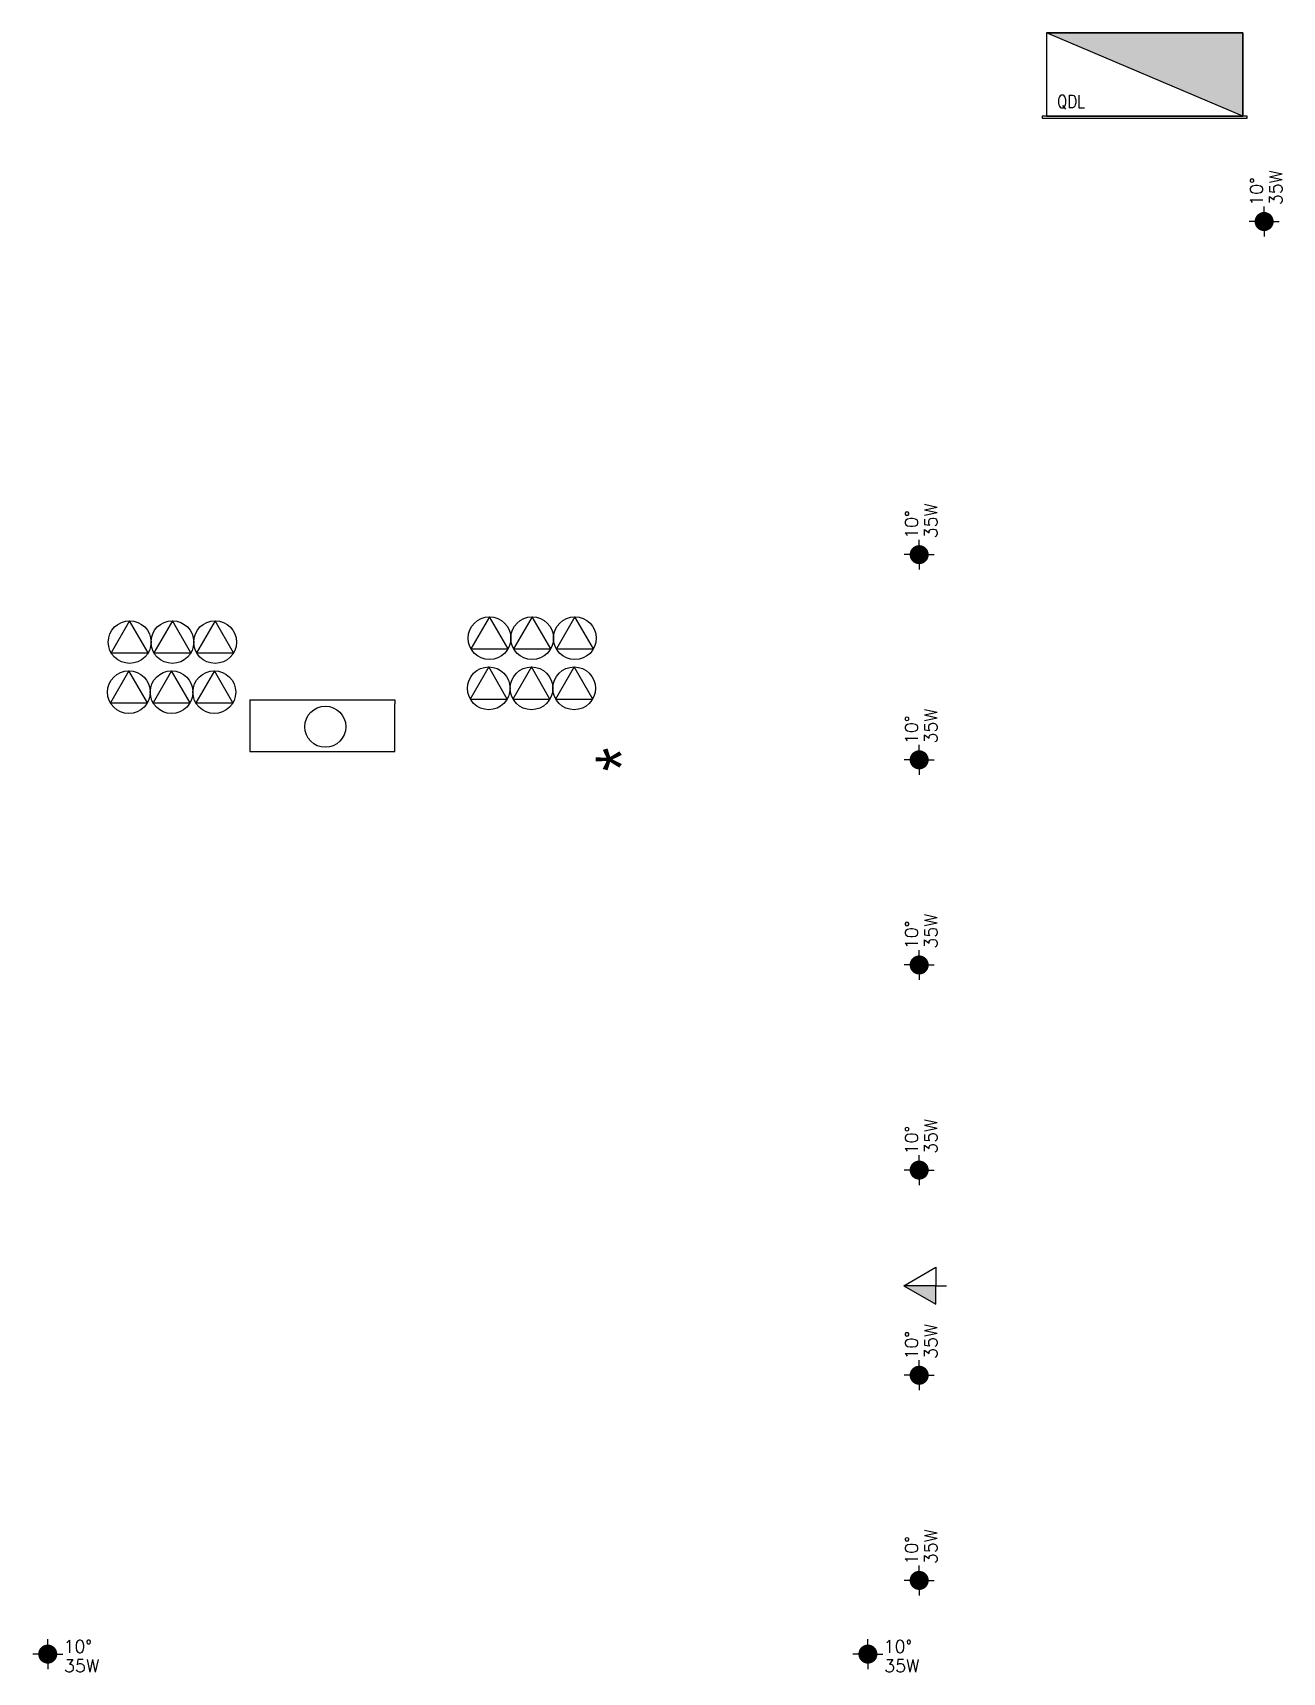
# Model space of a CAD drawing. Header units: millimetres. Extents: x 12202 to 16925, y 12031 to 14989.
# Drawn here: x 12713.9 to 13079.5, y 13538.2 to 14017.7 of the extents above; entities that cross this region are included whole.
import ezdxf
from ezdxf.enums import TextEntityAlignment as Align

# ---------------------------------------------------------------- set-up
doc = ezdxf.new("R2010")
doc.units = ezdxf.units.MM
for name, color, linetype in [('LUMINARIA_TETO', 10, 'Continuous'), ('MOVEL_F', 41, 'Continuous'), ('TOMADA', 10, 'Continuous')]:
    doc.layers.add(name, color=color, linetype=linetype)
doc.layers.get('MOVEL_F').off()
doc.styles.add('ROMANS', font='ROMANS.SHX', dxfattribs={"height": 1.5})
doc.styles.add('Z_AUX1', font='romans.shx', dxfattribs={"width": 0.85, "height": 0.15})
doc.styles.add('Z_AUX50', font='romans.shx', dxfattribs={"width": 0.85, "height": 7.5})

msp = doc.modelspace()

# ---------------------------------------------------------------- texts
at = {"layer": 'LUMINARIA_TETO', "color": 10, "insert": (12893.63, 13808.68), "char_height": 15, "attachment_point": 9, "rotation": 90, "style": 'Z_AUX50'}
msp.add_mtext('{\\fArial|b0|i0|c0|p34;*}', dxfattribs=at)

# ---------------------------------------------------------------- blocks, each defined once
blk = doc.blocks.new('PE_TOMADA_MEDIA')
blk.add_hatch(color=256).paths.add_polyline_path([(0, 0.125), (0, 0.5), (0.217, 0.125)])
blk.add_line((0, 0.125), (0, 0))
for points in [[(0, 0.125), (0, 0.5), (-0.217, 0.125)], [(0, 0.125), (0, 0.5), (0.217, 0.125)]]:
    blk.add_lwpolyline(points, close=True)
at = {"style": 'Z_AUX1', "width": 0.85}
blk.add_attdef('TIPO', text='', height=0.15, dxfattribs=at).set_placement((0.117, 0.35), align=Align.BOTTOM_LEFT)
blk = doc.blocks.new('_ARZ_PAINEL LED [PB]')
blk.add_lwpolyline([(0, 15), (151.5, 15), (151.5, 0), (0, 0)], close=True)
at = {"layer": 'TOMADA', "xscale": -25, "yscale": 25, "zscale": 25}
blk.add_blockref('PE_TOMADA_MEDIA', (75.75, 0), dxfattribs=at)
blk = doc.blocks.new('*U23')
blk.add_hatch(color=256).paths.add_polyline_path([(0, -0.75), (0, 1.55), (0.975, 1.55)])
for points in [[(0, 1.55), (0, -0.75), (0.975, -0.75), (0.975, 1.55)], [(0.975, -0.8), (1, -0.8), (1, 1.6), (0.975, 1.6)]]:
    blk.add_lwpolyline(points, close=True)
blk.add_lwpolyline([(0, -0.75), (0, 1.55), (0.975, 1.55), (0, -0.75)])
at = {"insert": (0.728, -0.299), "char_height": 0.15, "attachment_point": 3, "rotation": 90.0949, "style": 'Z_AUX1'}
blk.add_mtext('{\\Fromans|c0;QDL}', dxfattribs=at)
blk = doc.blocks.new('mini-dicroica')
at = {"color": 0}
for q in [(-0.175, 0), (0, 0.175), (0, -0.175), (0.175, 0)]:
    blk.add_line((0, 0), q, dxfattribs=at)
at = {"color": 0, "const_width": 0.111}
blk.add_lwpolyline([(-0.056, 0, 1), (0.056, 0, 1)], format="xyb", close=True, dxfattribs=at)
at = {"color": 2, "style": 'ROMANS'}
for tag, p in [('GRAU', (0.184, -0.164)), ('POTENCIA', (0.19, -0.434))]:
    blk.add_attdef(tag, p, '', height=0.15, dxfattribs=at)
blk = doc.blocks.new('PE_TOMADA PISO')
blk.add_lwpolyline([(0, 0.25), (-0.217, -0.125), (0.217, -0.125)], close=True)
blk.add_circle((0, 0), 0.25)
at = {"style": 'Z_AUX1', "width": 0.85}
blk.add_attdef('TIPO', text='', height=0.15, dxfattribs=at).set_placement((0, 0), align=Align.MIDDLE_CENTER)

# ---------------------------------------------------------------- linework, layer by layer
at = {"layer": 'LUMINARIA_TETO'}
for p, q in [((12777.41, 13822.66), (12777.41, 13807.49)), ((12777.41, 13822.66), (12819.86, 13822.66)), ((12819.86, 13822.66), (12819.86, 13821.49)), ((12819.86, 13807.49), (12819.86, 13821.49)), ((12777.41, 13807.49), (12819.86, 13807.49)), ((12777.41, 13807.49), (12777.41, 13807.49))]:
    msp.add_line(p, q, dxfattribs=at)
msp.add_circle((12799.48, 13814.77), 6.01, dxfattribs=at)

# ---------------------------------------------------------------- block references
at = {"layer": 'LUMINARIA_TETO', "color": 214}
ref = msp.add_blockref('mini-dicroica', (13074.21, 13962.53), dxfattribs=dict(at, xscale=25, yscale=25, zscale=25, rotation=90.00000000000004))
ref.add_attrib('GRAU', '10°', (13073.85, 13967.12), dxfattribs={"layer": '0', "color": 2, "height": 3.75, "rotation": 90, "style": 'ROMANS'})
ref.add_attrib('POTENCIA', '35W', (13079.5, 13967.29), dxfattribs={"layer": '0', "color": 2, "height": 3.75, "rotation": 90, "style": 'ROMANS'})
ref = msp.add_blockref('mini-dicroica', (12973.27, 13865.1), dxfattribs=dict(at, xscale=25, yscale=25, zscale=25, rotation=90.00000000000004))
ref.add_attrib('GRAU', '10°', (12972.91, 13869.69), dxfattribs={"layer": '0', "color": 2, "height": 3.75, "rotation": 90, "style": 'ROMANS'})
ref.add_attrib('POTENCIA', '35W', (12978.56, 13869.86), dxfattribs={"layer": '0', "color": 2, "height": 3.75, "rotation": 90, "style": 'ROMANS'})
ref = msp.add_blockref('mini-dicroica', (12973.27, 13805.1), dxfattribs=dict(at, xscale=25, yscale=25, zscale=25, rotation=90.00000000000004))
ref.add_attrib('GRAU', '10°', (12972.91, 13809.69), dxfattribs={"layer": '0', "color": 2, "height": 3.75, "rotation": 90, "style": 'ROMANS'})
ref.add_attrib('POTENCIA', '35W', (12978.56, 13809.86), dxfattribs={"layer": '0', "color": 2, "height": 3.75, "rotation": 90, "style": 'ROMANS'})
ref = msp.add_blockref('mini-dicroica', (12973.27, 13745.1), dxfattribs=dict(at, xscale=25, yscale=25, zscale=25, rotation=90.00000000000004))
ref.add_attrib('GRAU', '10°', (12972.91, 13749.69), dxfattribs={"layer": '0', "color": 2, "height": 3.75, "rotation": 90, "style": 'ROMANS'})
ref.add_attrib('POTENCIA', '35W', (12978.56, 13749.86), dxfattribs={"layer": '0', "color": 2, "height": 3.75, "rotation": 90, "style": 'ROMANS'})
ref = msp.add_blockref('mini-dicroica', (12973.27, 13685.1), dxfattribs=dict(at, xscale=25, yscale=25, zscale=25, rotation=90.00000000000004))
ref.add_attrib('GRAU', '10°', (12972.91, 13689.69), dxfattribs={"layer": '0', "color": 2, "height": 3.75, "rotation": 90, "style": 'ROMANS'})
ref.add_attrib('POTENCIA', '35W', (12978.56, 13689.86), dxfattribs={"layer": '0', "color": 2, "height": 3.75, "rotation": 90, "style": 'ROMANS'})
ref = msp.add_blockref('mini-dicroica', (12973.27, 13625.1), dxfattribs=dict(at, xscale=25, yscale=25, zscale=25, rotation=90.00000000000004))
ref.add_attrib('GRAU', '10°', (12972.91, 13629.69), dxfattribs={"layer": '0', "color": 2, "height": 3.75, "rotation": 90, "style": 'ROMANS'})
ref.add_attrib('POTENCIA', '35W', (12978.56, 13629.86), dxfattribs={"layer": '0', "color": 2, "height": 3.75, "rotation": 90, "style": 'ROMANS'})
ref = msp.add_blockref('mini-dicroica', (12973.27, 13565.1), dxfattribs=dict(at, xscale=25, yscale=25, zscale=25, rotation=90.00000000000004))
ref.add_attrib('GRAU', '10°', (12972.91, 13569.69), dxfattribs={"layer": '0', "color": 2, "height": 3.75, "rotation": 90, "style": 'ROMANS'})
ref.add_attrib('POTENCIA', '35W', (12978.56, 13569.86), dxfattribs={"layer": '0', "color": 2, "height": 3.75, "rotation": 90, "style": 'ROMANS'})
ref = msp.add_blockref('mini-dicroica', (12718.27, 13543.55), dxfattribs=dict(at, xscale=25, yscale=25, zscale=25))
ref.add_attrib('GRAU', '10°', (12722.85, 13543.9), dxfattribs={"layer": '0', "color": 2, "height": 3.75, "style": 'ROMANS'})
ref.add_attrib('POTENCIA', '35W', (12723.02, 13538.25), dxfattribs={"layer": '0', "color": 2, "height": 3.75, "style": 'ROMANS'})
ref = msp.add_blockref('mini-dicroica', (12958.27, 13543.55), dxfattribs=dict(at, xscale=25, yscale=25, zscale=25))
ref.add_attrib('GRAU', '10°', (12962.85, 13543.9), dxfattribs={"layer": '0', "color": 2, "height": 3.75, "style": 'ROMANS'})
ref.add_attrib('POTENCIA', '35W', (12963.02, 13538.25), dxfattribs={"layer": '0', "color": 2, "height": 3.75, "style": 'ROMANS'})
at = {"layer": 'MOVEL_F', "rotation": 89.99999999999999}
msp.add_blockref('_ARZ_PAINEL LED [PB]', (12981.27, 13575.55), dxfattribs=at)
at = {"layer": 'TOMADA', "xscale": 25, "yscale": 25, "zscale": 25, "rotation": 269.9999999999999}
msp.add_blockref('*U23', (13029.27, 14017.73), dxfattribs=at)
at = {"layer": 'TOMADA', "xscale": 25, "yscale": 25, "zscale": 25}
for p in [(12742.24, 13839.54), (12754.74, 13839.54), (12767.24, 13839.54), (12847.53, 13840.65), (12860.03, 13840.65), (12872.53, 13840.65), (12742.02, 13824.9), (12754.52, 13824.9), (12767.02, 13824.9), (12847.31, 13826.01), (12859.81, 13826.01), (12872.31, 13826.01)]:
    msp.add_blockref('PE_TOMADA PISO', p, dxfattribs=at)

msp.set_redraw_order([(e.dxf.handle, doc.entitydb.next_handle()) for e in msp.query("TEXT MTEXT ATTDEF DIMENSION ARC_DIMENSION")])  # texts and dimensions are drawn at this point

doc.saveas('drawing.dxf')
